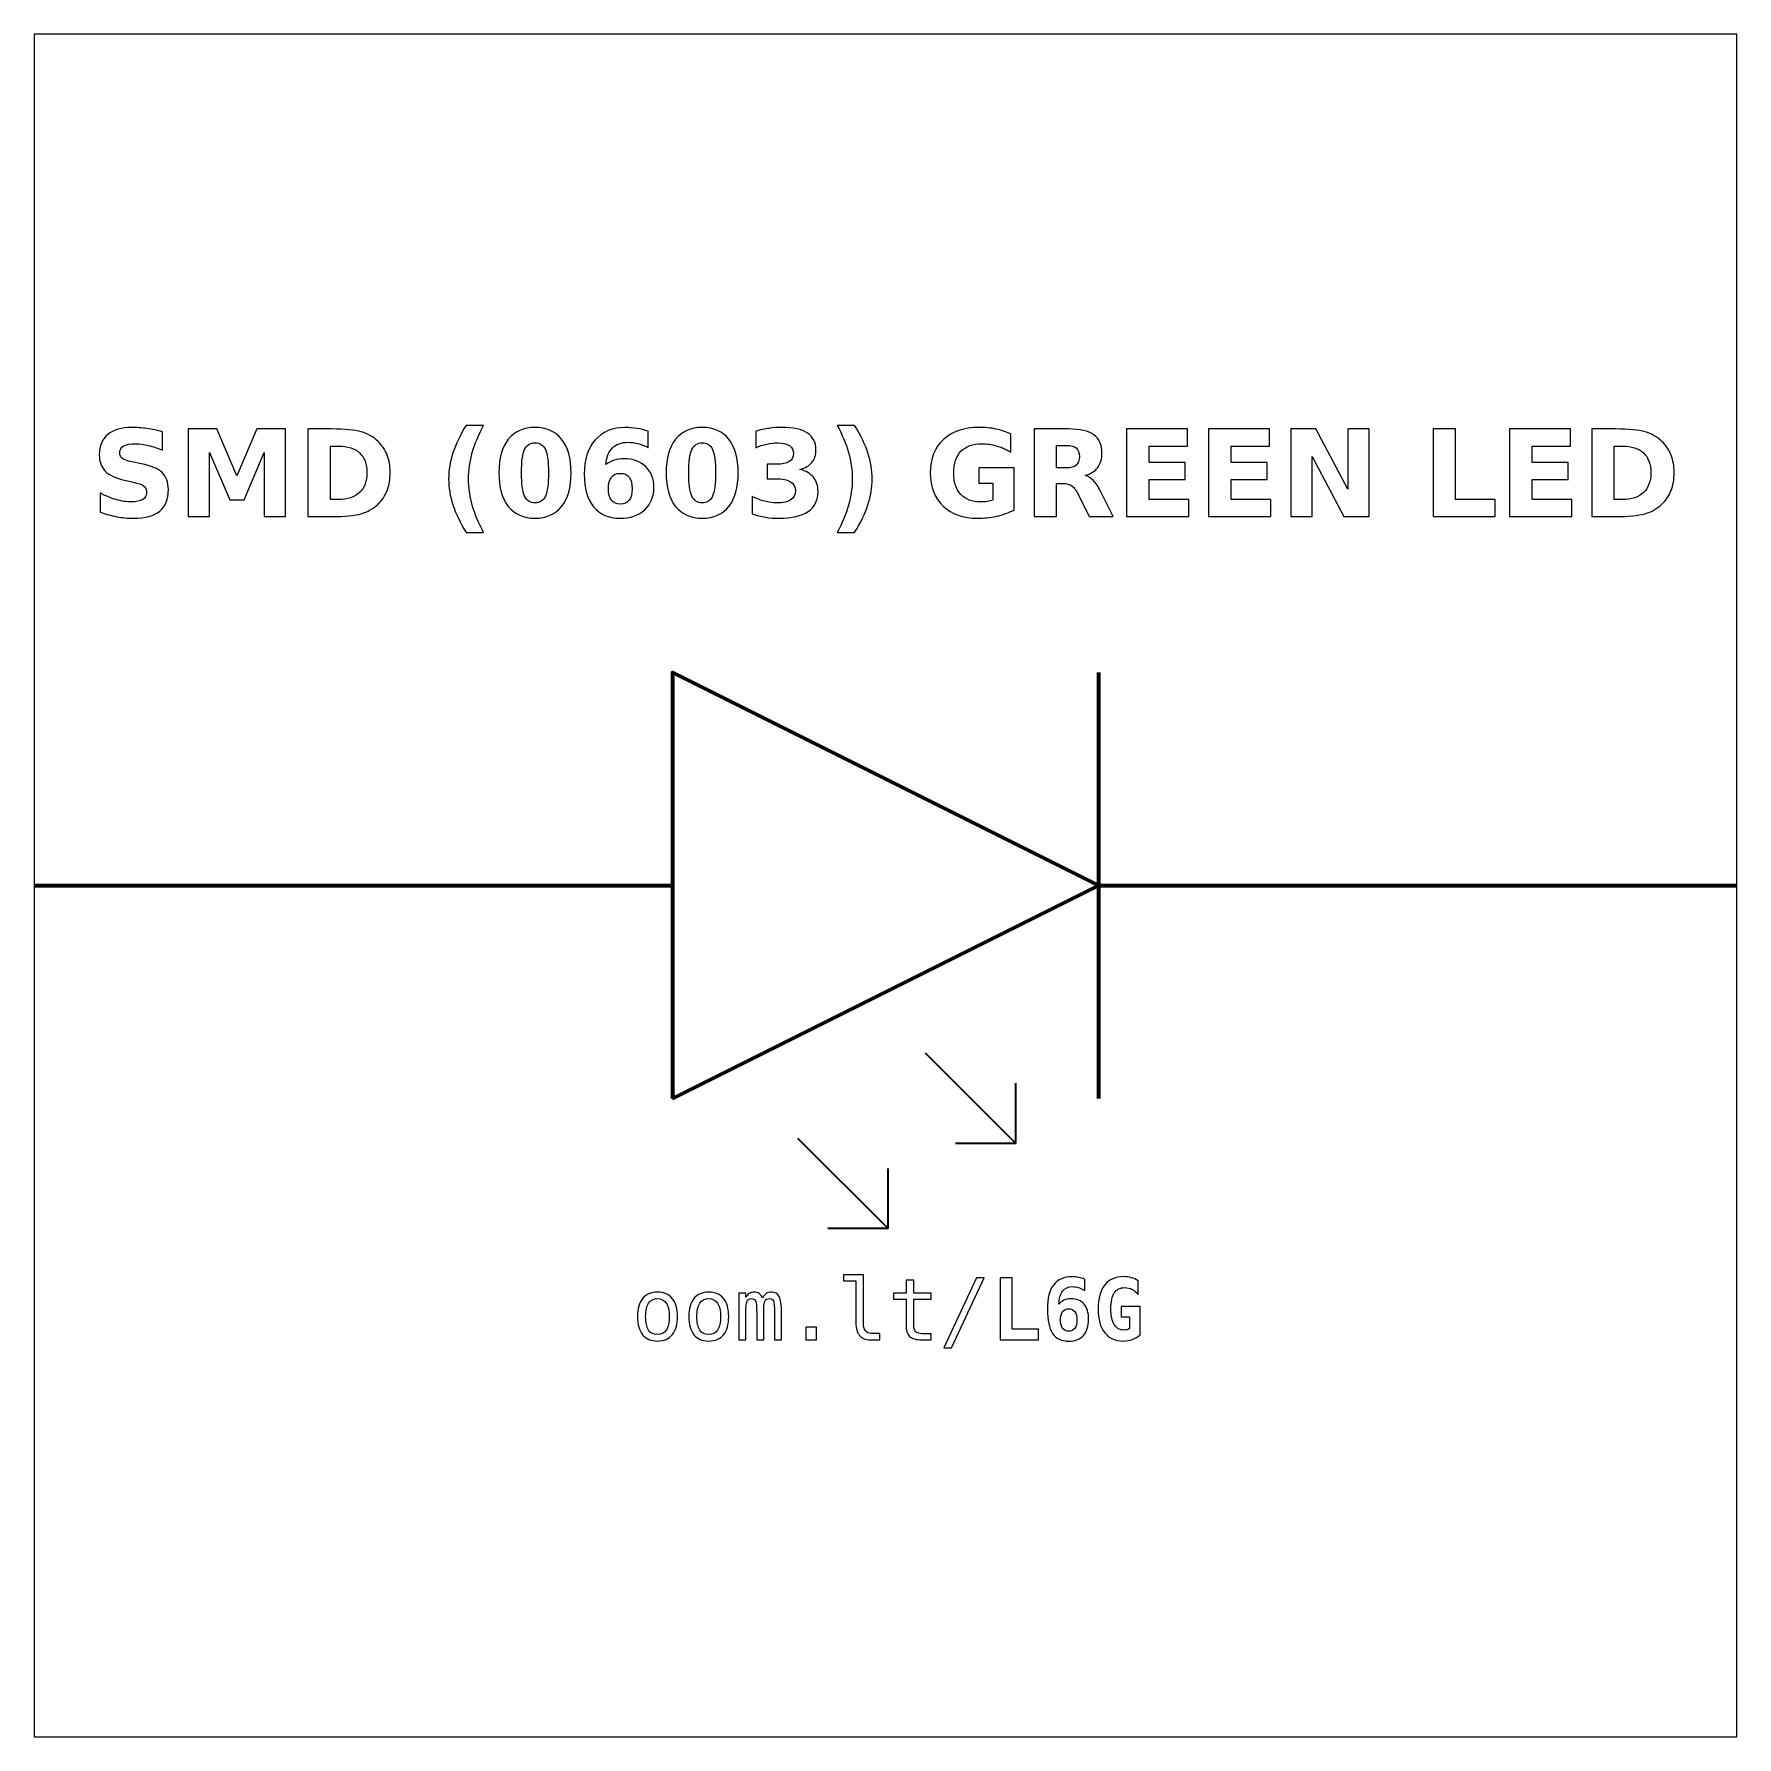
# Model space of a CAD drawing. Header units: centimetres. Extents: x -11.5 to -9.5, y -15.85 to -13.85.
import ezdxf

# ---------------------------------------------------------------- set-up
doc = ezdxf.new("R2010")
doc.units = ezdxf.units.CM
doc.header["$MEASUREMENT"] = 0
doc.layers.add('Layer 1', color=7, linetype='Continuous')

msp = doc.modelspace()

# ---------------------------------------------------------------- linework, layer by layer
at = {"layer": 'Layer 1', "color": 7}
msp.add_open_spline([(-11.5, -13.85), (-11.5, -13.85), (-9.5, -13.85), (-9.5, -13.85), (-9.5, -13.85), (-9.5, -13.85), (-9.5, -15.85), (-9.5, -15.85), (-9.5, -15.85), (-9.5, -15.85), (-11.5, -15.85), (-11.5, -15.85), (-11.5, -15.85), (-11.5, -15.85), (-11.5, -13.85), (-11.5, -13.85)], degree=3, knots=[0, 0, 0, 0, 0.25, 0.25, 0.25, 0.25, 0.5, 0.5, 0.5, 0.5, 0.75, 0.75, 0.75, 0.75, 1, 1, 1, 1], dxfattribs=at)
at = {"layer": 'Layer 1', "color": 250}
for points, knots in [([(-11.349, -14.31709), (-11.349, -14.31709), (-11.349, -14.33884), (-11.349, -14.33884), (-11.349, -14.33884), (-11.35465, -14.33632), (-11.36017, -14.33442), (-11.36553, -14.33313), (-11.36553, -14.33313), (-11.37092, -14.33183), (-11.376, -14.3312), (-11.38077, -14.3312), (-11.38077, -14.3312), (-11.3871, -14.3312), (-11.3918, -14.33207), (-11.39484, -14.33381), (-11.39484, -14.33381), (-11.39787, -14.33557), (-11.39938, -14.33828), (-11.39938, -14.34195), (-11.39938, -14.34195), (-11.39938, -14.3447), (-11.39837, -14.34686), (-11.39632, -14.34839), (-11.39632, -14.34839), (-11.39427, -14.34992), (-11.39056, -14.35126), (-11.38517, -14.35236), (-11.38517, -14.35236), (-11.38517, -14.35236), (-11.37388, -14.35462), (-11.37388, -14.35462), (-11.37388, -14.35462), (-11.36243, -14.35693), (-11.35432, -14.36041), (-11.3495, -14.36511), (-11.3495, -14.36511), (-11.34467, -14.36979), (-11.34225, -14.37645), (-11.34225, -14.38508), (-11.34225, -14.38508), (-11.34225, -14.39644), (-11.34561, -14.40488), (-11.35234, -14.41041), (-11.35234, -14.41041), (-11.35907, -14.41593), (-11.36934, -14.41871), (-11.38317, -14.41871), (-11.38317, -14.41871), (-11.38971, -14.41871), (-11.39625, -14.4181), (-11.40281, -14.41685), (-11.40281, -14.41685), (-11.40937, -14.4156), (-11.41596, -14.41377), (-11.42252, -14.41135), (-11.42252, -14.41135), (-11.42252, -14.41135), (-11.42252, -14.38896), (-11.42252, -14.38896), (-11.42252, -14.38896), (-11.41596, -14.39244), (-11.40961, -14.39507), (-11.40347, -14.39684), (-11.40347, -14.39684), (-11.39733, -14.3986), (-11.39143, -14.39949), (-11.38574, -14.39949), (-11.38574, -14.39949), (-11.37995, -14.39949), (-11.37551, -14.39853), (-11.37243, -14.3966), (-11.37243, -14.3966), (-11.36934, -14.39467), (-11.36782, -14.39192), (-11.36782, -14.38832), (-11.36782, -14.38832), (-11.36782, -14.38512), (-11.36885, -14.38263), (-11.37094, -14.38089), (-11.37094, -14.38089), (-11.37304, -14.37915), (-11.3772, -14.37758), (-11.38346, -14.37621), (-11.38346, -14.37621), (-11.38346, -14.37621), (-11.39373, -14.37393), (-11.39373, -14.37393), (-11.39373, -14.37393), (-11.40401, -14.37172), (-11.41154, -14.36822), (-11.41629, -14.36339), (-11.41629, -14.36339), (-11.42104, -14.35857), (-11.42341, -14.35206), (-11.42341, -14.3439), (-11.42341, -14.3439), (-11.42341, -14.33364), (-11.4201, -14.32576), (-11.41349, -14.32026), (-11.41349, -14.32026), (-11.40688, -14.31473), (-11.39738, -14.31198), (-11.38496, -14.31198), (-11.38496, -14.31198), (-11.37932, -14.31198), (-11.37351, -14.31241), (-11.36753, -14.31325), (-11.36753, -14.31325), (-11.36156, -14.3141), (-11.35538, -14.31537), (-11.349, -14.31709)], [0, 0, 0, 0, 0.0357143, 0.0357143, 0.0357143, 0.0357143, 0.0714286, 0.0714286, 0.0714286, 0.0714286, 0.1071429, 0.1071429, 0.1071429, 0.1071429, 0.1428571, 0.1428571, 0.1428571, 0.1428571, 0.1785714, 0.1785714, 0.1785714, 0.1785714, 0.2142857, 0.2142857, 0.2142857, 0.2142857, 0.25, 0.25, 0.25, 0.25, 0.2857143, 0.2857143, 0.2857143, 0.2857143, 0.3214286, 0.3214286, 0.3214286, 0.3214286, 0.3571429, 0.3571429, 0.3571429, 0.3571429, 0.3928571, 0.3928571, 0.3928571, 0.3928571, 0.4285714, 0.4285714, 0.4285714, 0.4285714, 0.4642857, 0.4642857, 0.4642857, 0.4642857, 0.5, 0.5, 0.5, 0.5, 0.5357143, 0.5357143, 0.5357143, 0.5357143, 0.5714286, 0.5714286, 0.5714286, 0.5714286, 0.6071429, 0.6071429, 0.6071429, 0.6071429, 0.6428571, 0.6428571, 0.6428571, 0.6428571, 0.6785714, 0.6785714, 0.6785714, 0.6785714, 0.7142857, 0.7142857, 0.7142857, 0.7142857, 0.75, 0.75, 0.75, 0.75, 0.7857143, 0.7857143, 0.7857143, 0.7857143, 0.8214286, 0.8214286, 0.8214286, 0.8214286, 0.8571429, 0.8571429, 0.8571429, 0.8571429, 0.8928571, 0.8928571, 0.8928571, 0.8928571, 0.9285714, 0.9285714, 0.9285714, 0.9285714, 0.9642857, 0.9642857, 0.9642857, 0.9642857, 1, 1, 1, 1]), ([(-11.31897, -14.31384), (-11.31897, -14.31384), (-11.28522, -14.31384), (-11.28522, -14.31384), (-11.28522, -14.31384), (-11.28522, -14.31384), (-11.26177, -14.3689), (-11.26177, -14.3689), (-11.26177, -14.3689), (-11.26177, -14.3689), (-11.23821, -14.31384), (-11.23821, -14.31384), (-11.23821, -14.31384), (-11.23821, -14.31384), (-11.20453, -14.31384), (-11.20453, -14.31384), (-11.20453, -14.31384), (-11.20453, -14.31384), (-11.20453, -14.41671), (-11.20453, -14.41671), (-11.20453, -14.41671), (-11.20453, -14.41671), (-11.2296, -14.41671), (-11.2296, -14.41671), (-11.2296, -14.41671), (-11.2296, -14.41671), (-11.2296, -14.34147), (-11.2296, -14.34147), (-11.2296, -14.34147), (-11.2296, -14.34147), (-11.25331, -14.39693), (-11.25331, -14.39693), (-11.25331, -14.39693), (-11.25331, -14.39693), (-11.27012, -14.39693), (-11.27012, -14.39693), (-11.27012, -14.39693), (-11.27012, -14.39693), (-11.29383, -14.34147), (-11.29383, -14.34147), (-11.29383, -14.34147), (-11.29383, -14.34147), (-11.29383, -14.41671), (-11.29383, -14.41671), (-11.29383, -14.41671), (-11.29383, -14.41671), (-11.31897, -14.41671), (-11.31897, -14.41671), (-11.31897, -14.41671), (-11.31897, -14.41671), (-11.31897, -14.31384), (-11.31897, -14.31384)], [0, 0, 0, 0, 0.0769231, 0.0769231, 0.0769231, 0.0769231, 0.1538462, 0.1538462, 0.1538462, 0.1538462, 0.2307692, 0.2307692, 0.2307692, 0.2307692, 0.3076923, 0.3076923, 0.3076923, 0.3076923, 0.3846154, 0.3846154, 0.3846154, 0.3846154, 0.4615385, 0.4615385, 0.4615385, 0.4615385, 0.5384615, 0.5384615, 0.5384615, 0.5384615, 0.6153846, 0.6153846, 0.6153846, 0.6153846, 0.6923077, 0.6923077, 0.6923077, 0.6923077, 0.7692308, 0.7692308, 0.7692308, 0.7692308, 0.8461538, 0.8461538, 0.8461538, 0.8461538, 0.9230769, 0.9230769, 0.9230769, 0.9230769, 1, 1, 1, 1]), ([(-11.17854, -14.31384), (-11.17854, -14.31384), (-11.15055, -14.31384), (-11.15055, -14.31384), (-11.15055, -14.31384), (-11.13494, -14.31384), (-11.12332, -14.31495), (-11.11568, -14.31718), (-11.11568, -14.31718), (-11.10803, -14.31941), (-11.10147, -14.32318), (-11.09599, -14.32852), (-11.09599, -14.32852), (-11.09117, -14.33315), (-11.0876, -14.33851), (-11.08524, -14.34458), (-11.08524, -14.34458), (-11.08292, -14.35062), (-11.08174, -14.35749), (-11.08174, -14.36518), (-11.08174, -14.36518), (-11.08174, -14.37294), (-11.08292, -14.37986), (-11.08524, -14.38595), (-11.08524, -14.38595), (-11.0876, -14.39204), (-11.09117, -14.3974), (-11.09599, -14.40203), (-11.09599, -14.40203), (-11.10152, -14.40737), (-11.10813, -14.41114), (-11.11584, -14.41337), (-11.11584, -14.41337), (-11.12356, -14.4156), (-11.13513, -14.41671), (-11.15055, -14.41671), (-11.15055, -14.41671), (-11.15055, -14.41671), (-11.17854, -14.41671), (-11.17854, -14.41671), (-11.17854, -14.41671), (-11.17854, -14.41671), (-11.17854, -14.31384), (-11.17854, -14.31384)], [0, 0, 0, 0, 0.0909091, 0.0909091, 0.0909091, 0.0909091, 0.1818182, 0.1818182, 0.1818182, 0.1818182, 0.2727273, 0.2727273, 0.2727273, 0.2727273, 0.3636364, 0.3636364, 0.3636364, 0.3636364, 0.4545455, 0.4545455, 0.4545455, 0.4545455, 0.5454545, 0.5454545, 0.5454545, 0.5454545, 0.6363636, 0.6363636, 0.6363636, 0.6363636, 0.7272727, 0.7272727, 0.7272727, 0.7272727, 0.8181818, 0.8181818, 0.8181818, 0.8181818, 0.9090909, 0.9090909, 0.9090909, 0.9090909, 1, 1, 1, 1]), ([(-10.97205, -14.43531), (-10.97205, -14.43531), (-10.99251, -14.43531), (-10.99251, -14.43531), (-10.99251, -14.43531), (-10.99954, -14.42398), (-11.00474, -14.41318), (-11.00808, -14.40295), (-11.00808, -14.40295), (-11.01144, -14.39274), (-11.01311, -14.38261), (-11.01311, -14.37254), (-11.01311, -14.37254), (-11.01311, -14.36248), (-11.01142, -14.35229), (-11.00806, -14.34199), (-11.00806, -14.34199), (-11.00467, -14.33167), (-10.9995, -14.3209), (-10.99251, -14.30963), (-10.99251, -14.30963), (-10.99251, -14.30963), (-10.97205, -14.30963), (-10.97205, -14.30963), (-10.97205, -14.30963), (-10.97793, -14.32052), (-10.98233, -14.33117), (-10.98527, -14.34157), (-10.98527, -14.34157), (-10.98821, -14.35196), (-10.98969, -14.36224), (-10.98969, -14.3724), (-10.98969, -14.3724), (-10.98969, -14.38256), (-10.98823, -14.39284), (-10.98532, -14.40328), (-10.98532, -14.40328), (-10.9824, -14.4137), (-10.97798, -14.42438), (-10.97205, -14.43531)], [0, 0, 0, 0, 0.1, 0.1, 0.1, 0.1, 0.2, 0.2, 0.2, 0.2, 0.3, 0.3, 0.3, 0.3, 0.4, 0.4, 0.4, 0.4, 0.5, 0.5, 0.5, 0.5, 0.6, 0.6, 0.6, 0.6, 0.7, 0.7, 0.7, 0.7, 0.8, 0.8, 0.8, 0.8, 0.9, 0.9, 0.9, 0.9, 1, 1, 1, 1]), ([(-10.86932, -14.36537), (-10.86932, -14.38242), (-10.87299, -14.39557), (-10.88035, -14.40483), (-10.88035, -14.40483), (-10.88769, -14.41408), (-10.89813, -14.41871), (-10.91163, -14.41871), (-10.91163, -14.41871), (-10.92518, -14.41871), (-10.93564, -14.41408), (-10.94298, -14.40483), (-10.94298, -14.40483), (-10.95034, -14.39557), (-10.95401, -14.38242), (-10.95401, -14.36537), (-10.95401, -14.36537), (-10.95401, -14.3483), (-10.95034, -14.33512), (-10.94298, -14.32586), (-10.94298, -14.32586), (-10.93564, -14.31662), (-10.92518, -14.31198), (-10.91163, -14.31198), (-10.91163, -14.31198), (-10.89813, -14.31198), (-10.88769, -14.31662), (-10.88035, -14.32586), (-10.88035, -14.32586), (-10.87299, -14.33512), (-10.86932, -14.3483), (-10.86932, -14.36537)], [0, 0, 0, 0, 0.125, 0.125, 0.125, 0.125, 0.25, 0.25, 0.25, 0.25, 0.375, 0.375, 0.375, 0.375, 0.5, 0.5, 0.5, 0.5, 0.625, 0.625, 0.625, 0.625, 0.75, 0.75, 0.75, 0.75, 0.875, 0.875, 0.875, 0.875, 1, 1, 1, 1]), ([(-10.77873, -14.31652), (-10.77873, -14.31652), (-10.77873, -14.33555), (-10.77873, -14.33555), (-10.77873, -14.33555), (-10.7831, -14.33348), (-10.78719, -14.33195), (-10.79105, -14.33096), (-10.79105, -14.33096), (-10.79491, -14.32997), (-10.79869, -14.32948), (-10.80236, -14.32948), (-10.80236, -14.32948), (-10.81027, -14.32948), (-10.8164, -14.33167), (-10.82082, -14.33607), (-10.82082, -14.33607), (-10.82522, -14.34044), (-10.82781, -14.34695), (-10.82854, -14.35559), (-10.82854, -14.35559), (-10.82551, -14.35335), (-10.82221, -14.35166), (-10.81868, -14.35053), (-10.81868, -14.35053), (-10.81516, -14.3494), (-10.8113, -14.34884), (-10.80711, -14.34884), (-10.80711, -14.34884), (-10.7966, -14.34884), (-10.78811, -14.35192), (-10.78167, -14.35808), (-10.78167, -14.35808), (-10.7752, -14.36422), (-10.77198, -14.37228), (-10.77198, -14.38226), (-10.77198, -14.38226), (-10.77198, -14.39329), (-10.77558, -14.40211), (-10.7828, -14.40876), (-10.7828, -14.40876), (-10.78999, -14.41539), (-10.79968, -14.41871), (-10.81179, -14.41871), (-10.81179, -14.41871), (-10.82515, -14.41871), (-10.8355, -14.41419), (-10.84284, -14.40516), (-10.84284, -14.40516), (-10.85015, -14.39615), (-10.85382, -14.38334), (-10.85382, -14.36676), (-10.85382, -14.36676), (-10.85382, -14.34978), (-10.84954, -14.33642), (-10.84098, -14.32671), (-10.84098, -14.32671), (-10.8324, -14.31699), (-10.82066, -14.31212), (-10.80573, -14.31212), (-10.80573, -14.31212), (-10.801, -14.31212), (-10.79641, -14.3125), (-10.79194, -14.31323), (-10.79194, -14.31323), (-10.7875, -14.31396), (-10.7831, -14.31506), (-10.77873, -14.31652)], [0, 0, 0, 0, 0.0588235, 0.0588235, 0.0588235, 0.0588235, 0.1176471, 0.1176471, 0.1176471, 0.1176471, 0.1764706, 0.1764706, 0.1764706, 0.1764706, 0.2352941, 0.2352941, 0.2352941, 0.2352941, 0.2941176, 0.2941176, 0.2941176, 0.2941176, 0.3529412, 0.3529412, 0.3529412, 0.3529412, 0.4117647, 0.4117647, 0.4117647, 0.4117647, 0.4705882, 0.4705882, 0.4705882, 0.4705882, 0.5294118, 0.5294118, 0.5294118, 0.5294118, 0.5882353, 0.5882353, 0.5882353, 0.5882353, 0.6470588, 0.6470588, 0.6470588, 0.6470588, 0.7058824, 0.7058824, 0.7058824, 0.7058824, 0.7647059, 0.7647059, 0.7647059, 0.7647059, 0.8235294, 0.8235294, 0.8235294, 0.8235294, 0.8823529, 0.8823529, 0.8823529, 0.8823529, 0.9411765, 0.9411765, 0.9411765, 0.9411765, 1, 1, 1, 1]), ([(-10.67294, -14.36537), (-10.67294, -14.38242), (-10.67661, -14.39557), (-10.68397, -14.40483), (-10.68397, -14.40483), (-10.69131, -14.41408), (-10.70175, -14.41871), (-10.71525, -14.41871), (-10.71525, -14.41871), (-10.7288, -14.41871), (-10.73926, -14.41408), (-10.7466, -14.40483), (-10.7466, -14.40483), (-10.75396, -14.39557), (-10.75763, -14.38242), (-10.75763, -14.36537), (-10.75763, -14.36537), (-10.75763, -14.3483), (-10.75396, -14.33512), (-10.7466, -14.32586), (-10.7466, -14.32586), (-10.73926, -14.31662), (-10.7288, -14.31198), (-10.71525, -14.31198), (-10.71525, -14.31198), (-10.70175, -14.31198), (-10.69131, -14.31662), (-10.68397, -14.32586), (-10.68397, -14.32586), (-10.67661, -14.33512), (-10.67294, -14.3483), (-10.67294, -14.36537)], [0, 0, 0, 0, 0.125, 0.125, 0.125, 0.125, 0.25, 0.25, 0.25, 0.25, 0.375, 0.375, 0.375, 0.375, 0.5, 0.5, 0.5, 0.5, 0.625, 0.625, 0.625, 0.625, 0.75, 0.75, 0.75, 0.75, 0.875, 0.875, 0.875, 0.875, 1, 1, 1, 1]), ([(-10.60046, -14.36123), (-10.59354, -14.36302), (-10.58825, -14.36615), (-10.58465, -14.37057), (-10.58465, -14.37057), (-10.58105, -14.37501), (-10.57924, -14.38063), (-10.57924, -14.38748), (-10.57924, -14.38748), (-10.57924, -14.39768), (-10.58315, -14.40544), (-10.59095, -14.41076), (-10.59095, -14.41076), (-10.59876, -14.41605), (-10.61015, -14.41871), (-10.62513, -14.41871), (-10.62513, -14.41871), (-10.63042, -14.41871), (-10.63571, -14.41829), (-10.64103, -14.41744), (-10.64103, -14.41744), (-10.64632, -14.41659), (-10.65156, -14.4153), (-10.65676, -14.41361), (-10.65676, -14.41361), (-10.65676, -14.41361), (-10.65676, -14.39314), (-10.65676, -14.39314), (-10.65676, -14.39314), (-10.6518, -14.39561), (-10.64688, -14.3975), (-10.64199, -14.39877), (-10.64199, -14.39877), (-10.6371, -14.40001), (-10.63228, -14.40065), (-10.62755, -14.40065), (-10.62755, -14.40065), (-10.62052, -14.40065), (-10.61513, -14.39942), (-10.61139, -14.397), (-10.61139, -14.397), (-10.60765, -14.39456), (-10.60577, -14.39108), (-10.60577, -14.38651), (-10.60577, -14.38651), (-10.60577, -14.38183), (-10.6077, -14.37828), (-10.61153, -14.37588), (-10.61153, -14.37588), (-10.61537, -14.37346), (-10.62103, -14.37226), (-10.62851, -14.37226), (-10.62851, -14.37226), (-10.62851, -14.37226), (-10.63912, -14.37226), (-10.63912, -14.37226), (-10.63912, -14.37226), (-10.63912, -14.37226), (-10.63912, -14.35516), (-10.63912, -14.35516), (-10.63912, -14.35516), (-10.63912, -14.35516), (-10.62797, -14.35516), (-10.62797, -14.35516), (-10.62797, -14.35516), (-10.62129, -14.35516), (-10.61635, -14.35413), (-10.61309, -14.35203), (-10.61309, -14.35203), (-10.60982, -14.34994), (-10.60819, -14.34677), (-10.60819, -14.34251), (-10.60819, -14.34251), (-10.60819, -14.33856), (-10.60977, -14.3355), (-10.61294, -14.33336), (-10.61294, -14.33336), (-10.61612, -14.3312), (-10.62059, -14.33012), (-10.62637, -14.33012), (-10.62637, -14.33012), (-10.63065, -14.33012), (-10.63496, -14.33059), (-10.63933, -14.33155), (-10.63933, -14.33155), (-10.64368, -14.33251), (-10.64801, -14.33395), (-10.65234, -14.33583), (-10.65234, -14.33583), (-10.65234, -14.33583), (-10.65234, -14.3164), (-10.65234, -14.3164), (-10.65234, -14.3164), (-10.64709, -14.31492), (-10.64192, -14.31382), (-10.63677, -14.31309), (-10.63677, -14.31309), (-10.63162, -14.31236), (-10.62659, -14.31198), (-10.62162, -14.31198), (-10.62162, -14.31198), (-10.60826, -14.31198), (-10.59825, -14.31417), (-10.59161, -14.31857), (-10.59161, -14.31857), (-10.58498, -14.32294), (-10.58167, -14.32955), (-10.58167, -14.33837), (-10.58167, -14.33837), (-10.58167, -14.34437), (-10.58324, -14.34931), (-10.58642, -14.35314), (-10.58642, -14.35314), (-10.58959, -14.35697), (-10.59427, -14.35968), (-10.60046, -14.36123)], [0, 0, 0, 0, 0.0344828, 0.0344828, 0.0344828, 0.0344828, 0.0689655, 0.0689655, 0.0689655, 0.0689655, 0.1034483, 0.1034483, 0.1034483, 0.1034483, 0.137931, 0.137931, 0.137931, 0.137931, 0.1724138, 0.1724138, 0.1724138, 0.1724138, 0.2068966, 0.2068966, 0.2068966, 0.2068966, 0.2413793, 0.2413793, 0.2413793, 0.2413793, 0.2758621, 0.2758621, 0.2758621, 0.2758621, 0.3103448, 0.3103448, 0.3103448, 0.3103448, 0.3448276, 0.3448276, 0.3448276, 0.3448276, 0.3793103, 0.3793103, 0.3793103, 0.3793103, 0.4137931, 0.4137931, 0.4137931, 0.4137931, 0.4482759, 0.4482759, 0.4482759, 0.4482759, 0.4827586, 0.4827586, 0.4827586, 0.4827586, 0.5172414, 0.5172414, 0.5172414, 0.5172414, 0.5517241, 0.5517241, 0.5517241, 0.5517241, 0.5862069, 0.5862069, 0.5862069, 0.5862069, 0.6206897, 0.6206897, 0.6206897, 0.6206897, 0.6551724, 0.6551724, 0.6551724, 0.6551724, 0.6896552, 0.6896552, 0.6896552, 0.6896552, 0.7241379, 0.7241379, 0.7241379, 0.7241379, 0.7586207, 0.7586207, 0.7586207, 0.7586207, 0.7931034, 0.7931034, 0.7931034, 0.7931034, 0.8275862, 0.8275862, 0.8275862, 0.8275862, 0.862069, 0.862069, 0.862069, 0.862069, 0.8965517, 0.8965517, 0.8965517, 0.8965517, 0.9310345, 0.9310345, 0.9310345, 0.9310345, 0.9655172, 0.9655172, 0.9655172, 0.9655172, 1, 1, 1, 1]), ([(-10.55671, -14.43531), (-10.55083, -14.42438), (-10.54641, -14.4137), (-10.54347, -14.40328), (-10.54347, -14.40328), (-10.54053, -14.39284), (-10.53907, -14.38256), (-10.53907, -14.3724), (-10.53907, -14.3724), (-10.53907, -14.36224), (-10.54053, -14.35196), (-10.54347, -14.34157), (-10.54347, -14.34157), (-10.54641, -14.33117), (-10.55083, -14.32052), (-10.55671, -14.30963), (-10.55671, -14.30963), (-10.55671, -14.30963), (-10.53625, -14.30963), (-10.53625, -14.30963), (-10.53625, -14.30963), (-10.52927, -14.3209), (-10.52409, -14.33167), (-10.5207, -14.34199), (-10.5207, -14.34199), (-10.51734, -14.35229), (-10.51565, -14.36248), (-10.51565, -14.37254), (-10.51565, -14.37254), (-10.51565, -14.38261), (-10.51732, -14.39274), (-10.52068, -14.40295), (-10.52068, -14.40295), (-10.52402, -14.41318), (-10.52922, -14.42398), (-10.53625, -14.43531), (-10.53625, -14.43531), (-10.53625, -14.43531), (-10.55671, -14.43531), (-10.55671, -14.43531)], [0, 0, 0, 0, 0.1, 0.1, 0.1, 0.1, 0.2, 0.2, 0.2, 0.2, 0.3, 0.3, 0.3, 0.3, 0.4, 0.4, 0.4, 0.4, 0.5, 0.5, 0.5, 0.5, 0.6, 0.6, 0.6, 0.6, 0.7, 0.7, 0.7, 0.7, 0.8, 0.8, 0.8, 0.8, 0.9, 0.9, 0.9, 0.9, 1, 1, 1, 1]), ([(-10.34895, -14.40907), (-10.35556, -14.41229), (-10.36242, -14.41469), (-10.36955, -14.41631), (-10.36955, -14.41631), (-10.37668, -14.41791), (-10.38401, -14.41871), (-10.39161, -14.41871), (-10.39161, -14.41871), (-10.40873, -14.41871), (-10.4223, -14.41391), (-10.43232, -14.40434), (-10.43232, -14.40434), (-10.44234, -14.39477), (-10.44735, -14.38179), (-10.44735, -14.36537), (-10.44735, -14.36537), (-10.44735, -14.34879), (-10.44224, -14.33576), (-10.43206, -14.32623), (-10.43206, -14.32623), (-10.42185, -14.31673), (-10.40788, -14.31198), (-10.39015, -14.31198), (-10.39015, -14.31198), (-10.38331, -14.31198), (-10.37675, -14.31262), (-10.37047, -14.31391), (-10.37047, -14.31391), (-10.36421, -14.3152), (-10.35828, -14.31711), (-10.35273, -14.31963), (-10.35273, -14.31963), (-10.35273, -14.31963), (-10.35273, -14.34091), (-10.35273, -14.34091), (-10.35273, -14.34091), (-10.35847, -14.33764), (-10.36419, -14.33522), (-10.36986, -14.33362), (-10.36986, -14.33362), (-10.37552, -14.332), (-10.38121, -14.3312), (-10.38691, -14.3312), (-10.38691, -14.3312), (-10.39749, -14.3312), (-10.40563, -14.33416), (-10.41134, -14.34006), (-10.41134, -14.34006), (-10.41706, -14.34597), (-10.41993, -14.35441), (-10.41993, -14.36537), (-10.41993, -14.36537), (-10.41993, -14.37626), (-10.41717, -14.38468), (-10.41165, -14.3906), (-10.41165, -14.3906), (-10.40614, -14.39653), (-10.39831, -14.39949), (-10.38815, -14.39949), (-10.38815, -14.39949), (-10.3854, -14.39949), (-10.38284, -14.39933), (-10.38046, -14.39898), (-10.38046, -14.39898), (-10.37809, -14.39862), (-10.37597, -14.39808), (-10.37409, -14.39735), (-10.37409, -14.39735), (-10.37409, -14.39735), (-10.37409, -14.37736), (-10.37409, -14.37736), (-10.37409, -14.37736), (-10.37409, -14.37736), (-10.39027, -14.37736), (-10.39027, -14.37736), (-10.39027, -14.37736), (-10.39027, -14.37736), (-10.39027, -14.35958), (-10.39027, -14.35958), (-10.39027, -14.35958), (-10.39027, -14.35958), (-10.34895, -14.35958), (-10.34895, -14.35958), (-10.34895, -14.35958), (-10.34895, -14.35958), (-10.34895, -14.40907), (-10.34895, -14.40907)], [0, 0, 0, 0, 0.0454545, 0.0454545, 0.0454545, 0.0454545, 0.0909091, 0.0909091, 0.0909091, 0.0909091, 0.1363636, 0.1363636, 0.1363636, 0.1363636, 0.1818182, 0.1818182, 0.1818182, 0.1818182, 0.2272727, 0.2272727, 0.2272727, 0.2272727, 0.2727273, 0.2727273, 0.2727273, 0.2727273, 0.3181818, 0.3181818, 0.3181818, 0.3181818, 0.3636364, 0.3636364, 0.3636364, 0.3636364, 0.4090909, 0.4090909, 0.4090909, 0.4090909, 0.4545455, 0.4545455, 0.4545455, 0.4545455, 0.5, 0.5, 0.5, 0.5, 0.5454545, 0.5454545, 0.5454545, 0.5454545, 0.5909091, 0.5909091, 0.5909091, 0.5909091, 0.6363636, 0.6363636, 0.6363636, 0.6363636, 0.6818182, 0.6818182, 0.6818182, 0.6818182, 0.7272727, 0.7272727, 0.7272727, 0.7272727, 0.7727273, 0.7727273, 0.7727273, 0.7727273, 0.8181818, 0.8181818, 0.8181818, 0.8181818, 0.8636364, 0.8636364, 0.8636364, 0.8636364, 0.9090909, 0.9090909, 0.9090909, 0.9090909, 0.9545455, 0.9545455, 0.9545455, 0.9545455, 1, 1, 1, 1]), ([(-10.29906, -14.37779), (-10.29906, -14.37779), (-10.29906, -14.41671), (-10.29906, -14.41671), (-10.29906, -14.41671), (-10.29906, -14.41671), (-10.32559, -14.41671), (-10.32559, -14.41671), (-10.32559, -14.41671), (-10.32559, -14.41671), (-10.32559, -14.31384), (-10.32559, -14.31384), (-10.32559, -14.31384), (-10.32559, -14.31384), (-10.28507, -14.31384), (-10.28507, -14.31384), (-10.28507, -14.31384), (-10.27152, -14.31384), (-10.26157, -14.31612), (-10.25527, -14.32066), (-10.25527, -14.32066), (-10.24895, -14.3252), (-10.24579, -14.3324), (-10.24579, -14.34223), (-10.24579, -14.34223), (-10.24579, -14.34902), (-10.24744, -14.35462), (-10.25071, -14.35897), (-10.25071, -14.35897), (-10.254, -14.36335), (-10.25896, -14.36657), (-10.26557, -14.36862), (-10.26557, -14.36862), (-10.26195, -14.36946), (-10.25868, -14.37132), (-10.25581, -14.37424), (-10.25581, -14.37424), (-10.25294, -14.37715), (-10.25005, -14.38157), (-10.24711, -14.3875), (-10.24711, -14.3875), (-10.24711, -14.3875), (-10.23269, -14.41671), (-10.23269, -14.41671), (-10.23269, -14.41671), (-10.23269, -14.41671), (-10.26096, -14.41671), (-10.26096, -14.41671), (-10.26096, -14.41671), (-10.26096, -14.41671), (-10.2735, -14.39115), (-10.2735, -14.39115), (-10.2735, -14.39115), (-10.27601, -14.38602), (-10.27858, -14.38249), (-10.28119, -14.38061), (-10.28119, -14.38061), (-10.28378, -14.37873), (-10.28723, -14.37779), (-10.29156, -14.37779), (-10.29156, -14.37779), (-10.29156, -14.37779), (-10.29906, -14.37779), (-10.29906, -14.37779)], [0, 0, 0, 0, 0.0625, 0.0625, 0.0625, 0.0625, 0.125, 0.125, 0.125, 0.125, 0.1875, 0.1875, 0.1875, 0.1875, 0.25, 0.25, 0.25, 0.25, 0.3125, 0.3125, 0.3125, 0.3125, 0.375, 0.375, 0.375, 0.375, 0.4375, 0.4375, 0.4375, 0.4375, 0.5, 0.5, 0.5, 0.5, 0.5625, 0.5625, 0.5625, 0.5625, 0.625, 0.625, 0.625, 0.625, 0.6875, 0.6875, 0.6875, 0.6875, 0.75, 0.75, 0.75, 0.75, 0.8125, 0.8125, 0.8125, 0.8125, 0.875, 0.875, 0.875, 0.875, 0.9375, 0.9375, 0.9375, 0.9375, 1, 1, 1, 1]), ([(-10.21694, -14.31384), (-10.21694, -14.31384), (-10.14535, -14.31384), (-10.14535, -14.31384), (-10.14535, -14.31384), (-10.14535, -14.31384), (-10.14535, -14.3339), (-10.14535, -14.3339), (-10.14535, -14.3339), (-10.14535, -14.3339), (-10.19041, -14.3339), (-10.19041, -14.3339), (-10.19041, -14.3339), (-10.19041, -14.3339), (-10.19041, -14.35305), (-10.19041, -14.35305), (-10.19041, -14.35305), (-10.19041, -14.35305), (-10.14806, -14.35305), (-10.14806, -14.35305), (-10.14806, -14.35305), (-10.14806, -14.35305), (-10.14806, -14.37311), (-10.14806, -14.37311), (-10.14806, -14.37311), (-10.14806, -14.37311), (-10.19041, -14.37311), (-10.19041, -14.37311), (-10.19041, -14.37311), (-10.19041, -14.37311), (-10.19041, -14.39665), (-10.19041, -14.39665), (-10.19041, -14.39665), (-10.19041, -14.39665), (-10.14385, -14.39665), (-10.14385, -14.39665), (-10.14385, -14.39665), (-10.14385, -14.39665), (-10.14385, -14.41671), (-10.14385, -14.41671), (-10.14385, -14.41671), (-10.14385, -14.41671), (-10.21694, -14.41671), (-10.21694, -14.41671), (-10.21694, -14.41671), (-10.21694, -14.41671), (-10.21694, -14.31384), (-10.21694, -14.31384)], [0, 0, 0, 0, 0.0833333, 0.0833333, 0.0833333, 0.0833333, 0.1666667, 0.1666667, 0.1666667, 0.1666667, 0.25, 0.25, 0.25, 0.25, 0.3333333, 0.3333333, 0.3333333, 0.3333333, 0.4166667, 0.4166667, 0.4166667, 0.4166667, 0.5, 0.5, 0.5, 0.5, 0.5833333, 0.5833333, 0.5833333, 0.5833333, 0.6666667, 0.6666667, 0.6666667, 0.6666667, 0.75, 0.75, 0.75, 0.75, 0.8333333, 0.8333333, 0.8333333, 0.8333333, 0.9166667, 0.9166667, 0.9166667, 0.9166667, 1, 1, 1, 1]), ([(-10.12054, -14.31384), (-10.12054, -14.31384), (-10.04895, -14.31384), (-10.04895, -14.31384), (-10.04895, -14.31384), (-10.04895, -14.31384), (-10.04895, -14.3339), (-10.04895, -14.3339), (-10.04895, -14.3339), (-10.04895, -14.3339), (-10.09401, -14.3339), (-10.09401, -14.3339), (-10.09401, -14.3339), (-10.09401, -14.3339), (-10.09401, -14.35305), (-10.09401, -14.35305), (-10.09401, -14.35305), (-10.09401, -14.35305), (-10.05166, -14.35305), (-10.05166, -14.35305), (-10.05166, -14.35305), (-10.05166, -14.35305), (-10.05166, -14.37311), (-10.05166, -14.37311), (-10.05166, -14.37311), (-10.05166, -14.37311), (-10.09401, -14.37311), (-10.09401, -14.37311), (-10.09401, -14.37311), (-10.09401, -14.37311), (-10.09401, -14.39665), (-10.09401, -14.39665), (-10.09401, -14.39665), (-10.09401, -14.39665), (-10.04745, -14.39665), (-10.04745, -14.39665), (-10.04745, -14.39665), (-10.04745, -14.39665), (-10.04745, -14.41671), (-10.04745, -14.41671), (-10.04745, -14.41671), (-10.04745, -14.41671), (-10.12054, -14.41671), (-10.12054, -14.41671), (-10.12054, -14.41671), (-10.12054, -14.41671), (-10.12054, -14.31384), (-10.12054, -14.31384)], [0, 0, 0, 0, 0.0833333, 0.0833333, 0.0833333, 0.0833333, 0.1666667, 0.1666667, 0.1666667, 0.1666667, 0.25, 0.25, 0.25, 0.25, 0.3333333, 0.3333333, 0.3333333, 0.3333333, 0.4166667, 0.4166667, 0.4166667, 0.4166667, 0.5, 0.5, 0.5, 0.5, 0.5833333, 0.5833333, 0.5833333, 0.5833333, 0.6666667, 0.6666667, 0.6666667, 0.6666667, 0.75, 0.75, 0.75, 0.75, 0.8333333, 0.8333333, 0.8333333, 0.8333333, 0.9166667, 0.9166667, 0.9166667, 0.9166667, 1, 1, 1, 1]), ([(-10.02414, -14.31384), (-10.02414, -14.31384), (-9.99451, -14.31384), (-9.99451, -14.31384), (-9.99451, -14.31384), (-9.99451, -14.31384), (-9.95709, -14.3844), (-9.95709, -14.3844), (-9.95709, -14.3844), (-9.95709, -14.3844), (-9.95709, -14.31384), (-9.95709, -14.31384), (-9.95709, -14.31384), (-9.95709, -14.31384), (-9.93195, -14.31384), (-9.93195, -14.31384), (-9.93195, -14.31384), (-9.93195, -14.31384), (-9.93195, -14.41671), (-9.93195, -14.41671), (-9.93195, -14.41671), (-9.93195, -14.41671), (-9.96158, -14.41671), (-9.96158, -14.41671), (-9.96158, -14.41671), (-9.96158, -14.41671), (-9.999, -14.34615), (-9.999, -14.34615), (-9.999, -14.34615), (-9.999, -14.34615), (-9.999, -14.41671), (-9.999, -14.41671), (-9.999, -14.41671), (-9.999, -14.41671), (-10.02414, -14.41671), (-10.02414, -14.41671), (-10.02414, -14.41671), (-10.02414, -14.41671), (-10.02414, -14.31384), (-10.02414, -14.31384)], [0, 0, 0, 0, 0.1, 0.1, 0.1, 0.1, 0.2, 0.2, 0.2, 0.2, 0.3, 0.3, 0.3, 0.3, 0.4, 0.4, 0.4, 0.4, 0.5, 0.5, 0.5, 0.5, 0.6, 0.6, 0.6, 0.6, 0.7, 0.7, 0.7, 0.7, 0.8, 0.8, 0.8, 0.8, 0.9, 0.9, 0.9, 0.9, 1, 1, 1, 1]), ([(-9.85692, -14.31384), (-9.85692, -14.31384), (-9.83039, -14.31384), (-9.83039, -14.31384), (-9.83039, -14.31384), (-9.83039, -14.31384), (-9.83039, -14.39665), (-9.83039, -14.39665), (-9.83039, -14.39665), (-9.83039, -14.39665), (-9.78383, -14.39665), (-9.78383, -14.39665), (-9.78383, -14.39665), (-9.78383, -14.39665), (-9.78383, -14.41671), (-9.78383, -14.41671), (-9.78383, -14.41671), (-9.78383, -14.41671), (-9.85692, -14.41671), (-9.85692, -14.41671), (-9.85692, -14.41671), (-9.85692, -14.41671), (-9.85692, -14.31384), (-9.85692, -14.31384)], [0, 0, 0, 0, 0.1666667, 0.1666667, 0.1666667, 0.1666667, 0.3333333, 0.3333333, 0.3333333, 0.3333333, 0.5, 0.5, 0.5, 0.5, 0.6666667, 0.6666667, 0.6666667, 0.6666667, 0.8333333, 0.8333333, 0.8333333, 0.8333333, 1, 1, 1, 1]), ([(-9.76701, -14.31384), (-9.76701, -14.31384), (-9.69542, -14.31384), (-9.69542, -14.31384), (-9.69542, -14.31384), (-9.69542, -14.31384), (-9.69542, -14.3339), (-9.69542, -14.3339), (-9.69542, -14.3339), (-9.69542, -14.3339), (-9.74048, -14.3339), (-9.74048, -14.3339), (-9.74048, -14.3339), (-9.74048, -14.3339), (-9.74048, -14.35305), (-9.74048, -14.35305), (-9.74048, -14.35305), (-9.74048, -14.35305), (-9.69813, -14.35305), (-9.69813, -14.35305), (-9.69813, -14.35305), (-9.69813, -14.35305), (-9.69813, -14.37311), (-9.69813, -14.37311), (-9.69813, -14.37311), (-9.69813, -14.37311), (-9.74048, -14.37311), (-9.74048, -14.37311), (-9.74048, -14.37311), (-9.74048, -14.37311), (-9.74048, -14.39665), (-9.74048, -14.39665), (-9.74048, -14.39665), (-9.74048, -14.39665), (-9.69392, -14.39665), (-9.69392, -14.39665), (-9.69392, -14.39665), (-9.69392, -14.39665), (-9.69392, -14.41671), (-9.69392, -14.41671), (-9.69392, -14.41671), (-9.69392, -14.41671), (-9.76701, -14.41671), (-9.76701, -14.41671), (-9.76701, -14.41671), (-9.76701, -14.41671), (-9.76701, -14.31384), (-9.76701, -14.31384)], [0, 0, 0, 0, 0.0833333, 0.0833333, 0.0833333, 0.0833333, 0.1666667, 0.1666667, 0.1666667, 0.1666667, 0.25, 0.25, 0.25, 0.25, 0.3333333, 0.3333333, 0.3333333, 0.3333333, 0.4166667, 0.4166667, 0.4166667, 0.4166667, 0.5, 0.5, 0.5, 0.5, 0.5833333, 0.5833333, 0.5833333, 0.5833333, 0.6666667, 0.6666667, 0.6666667, 0.6666667, 0.75, 0.75, 0.75, 0.75, 0.8333333, 0.8333333, 0.8333333, 0.8333333, 0.9166667, 0.9166667, 0.9166667, 0.9166667, 1, 1, 1, 1]), ([(-9.67061, -14.31384), (-9.67061, -14.31384), (-9.64262, -14.31384), (-9.64262, -14.31384), (-9.64262, -14.31384), (-9.62701, -14.31384), (-9.61539, -14.31495), (-9.60775, -14.31718), (-9.60775, -14.31718), (-9.6001, -14.31941), (-9.59354, -14.32318), (-9.58806, -14.32852), (-9.58806, -14.32852), (-9.58324, -14.33315), (-9.57967, -14.33851), (-9.57731, -14.34458), (-9.57731, -14.34458), (-9.57499, -14.35062), (-9.57381, -14.35749), (-9.57381, -14.36518), (-9.57381, -14.36518), (-9.57381, -14.37294), (-9.57499, -14.37986), (-9.57731, -14.38595), (-9.57731, -14.38595), (-9.57967, -14.39204), (-9.58324, -14.3974), (-9.58806, -14.40203), (-9.58806, -14.40203), (-9.59359, -14.40737), (-9.6002, -14.41114), (-9.60791, -14.41337), (-9.60791, -14.41337), (-9.61563, -14.4156), (-9.6272, -14.41671), (-9.64262, -14.41671), (-9.64262, -14.41671), (-9.64262, -14.41671), (-9.67061, -14.41671), (-9.67061, -14.41671), (-9.67061, -14.41671), (-9.67061, -14.41671), (-9.67061, -14.31384), (-9.67061, -14.31384)], [0, 0, 0, 0, 0.0909091, 0.0909091, 0.0909091, 0.0909091, 0.1818182, 0.1818182, 0.1818182, 0.1818182, 0.2727273, 0.2727273, 0.2727273, 0.2727273, 0.3636364, 0.3636364, 0.3636364, 0.3636364, 0.4545455, 0.4545455, 0.4545455, 0.4545455, 0.5454545, 0.5454545, 0.5454545, 0.5454545, 0.6363636, 0.6363636, 0.6363636, 0.6363636, 0.7272727, 0.7272727, 0.7272727, 0.7272727, 0.8181818, 0.8181818, 0.8181818, 0.8181818, 0.9090909, 0.9090909, 0.9090909, 0.9090909, 1, 1, 1, 1]), ([(-11.15201, -14.3339), (-11.15201, -14.3339), (-11.15201, -14.39665), (-11.15201, -14.39665), (-11.15201, -14.39665), (-11.15201, -14.39665), (-11.14251, -14.39665), (-11.14251, -14.39665), (-11.14251, -14.39665), (-11.13167, -14.39665), (-11.12339, -14.39397), (-11.11768, -14.38858), (-11.11768, -14.38858), (-11.11196, -14.38322), (-11.10909, -14.37541), (-11.10909, -14.36518), (-11.10909, -14.36518), (-11.10909, -14.35497), (-11.11194, -14.34721), (-11.11763, -14.3419), (-11.11763, -14.3419), (-11.12332, -14.33656), (-11.13162, -14.3339), (-11.14251, -14.3339), (-11.14251, -14.3339), (-11.14251, -14.3339), (-11.15201, -14.3339), (-11.15201, -14.3339)], [0, 0, 0, 0, 0.1428571, 0.1428571, 0.1428571, 0.1428571, 0.2857143, 0.2857143, 0.2857143, 0.2857143, 0.4285714, 0.4285714, 0.4285714, 0.4285714, 0.5714286, 0.5714286, 0.5714286, 0.5714286, 0.7142857, 0.7142857, 0.7142857, 0.7142857, 0.8571429, 0.8571429, 0.8571429, 0.8571429, 1, 1, 1, 1]), ([(-10.89585, -14.36518), (-10.89585, -14.35232), (-10.89705, -14.34326), (-10.89947, -14.33799), (-10.89947, -14.33799), (-10.90187, -14.33275), (-10.90594, -14.33012), (-10.91163, -14.33012), (-10.91163, -14.33012), (-10.91732, -14.33012), (-10.92139, -14.33275), (-10.92384, -14.33799), (-10.92384, -14.33799), (-10.92626, -14.34326), (-10.92748, -14.35232), (-10.92748, -14.36518), (-10.92748, -14.36518), (-10.92748, -14.37816), (-10.92626, -14.38734), (-10.92384, -14.39265), (-10.92384, -14.39265), (-10.92139, -14.39799), (-10.91732, -14.40065), (-10.91163, -14.40065), (-10.91163, -14.40065), (-10.90599, -14.40065), (-10.90194, -14.39799), (-10.89949, -14.39265), (-10.89949, -14.39265), (-10.89707, -14.38734), (-10.89585, -14.37816), (-10.89585, -14.36518)], [0, 0, 0, 0, 0.125, 0.125, 0.125, 0.125, 0.25, 0.25, 0.25, 0.25, 0.375, 0.375, 0.375, 0.375, 0.5, 0.5, 0.5, 0.5, 0.625, 0.625, 0.625, 0.625, 0.75, 0.75, 0.75, 0.75, 0.875, 0.875, 0.875, 0.875, 1, 1, 1, 1]), ([(-10.69947, -14.36518), (-10.69947, -14.35232), (-10.70067, -14.34326), (-10.70309, -14.33799), (-10.70309, -14.33799), (-10.70549, -14.33275), (-10.70956, -14.33012), (-10.71525, -14.33012), (-10.71525, -14.33012), (-10.72094, -14.33012), (-10.72501, -14.33275), (-10.72746, -14.33799), (-10.72746, -14.33799), (-10.72988, -14.34326), (-10.7311, -14.35232), (-10.7311, -14.36518), (-10.7311, -14.36518), (-10.7311, -14.37816), (-10.72988, -14.38734), (-10.72746, -14.39265), (-10.72746, -14.39265), (-10.72501, -14.39799), (-10.72094, -14.40065), (-10.71525, -14.40065), (-10.71525, -14.40065), (-10.70961, -14.40065), (-10.70556, -14.39799), (-10.70311, -14.39265), (-10.70311, -14.39265), (-10.70069, -14.38734), (-10.69947, -14.37816), (-10.69947, -14.36518)], [0, 0, 0, 0, 0.125, 0.125, 0.125, 0.125, 0.25, 0.25, 0.25, 0.25, 0.375, 0.375, 0.375, 0.375, 0.5, 0.5, 0.5, 0.5, 0.625, 0.625, 0.625, 0.625, 0.75, 0.75, 0.75, 0.75, 0.875, 0.875, 0.875, 0.875, 1, 1, 1, 1]), ([(-10.28789, -14.35947), (-10.28234, -14.35947), (-10.27834, -14.35843), (-10.27594, -14.35636), (-10.27594, -14.35636), (-10.27352, -14.35429), (-10.27232, -14.35088), (-10.27232, -14.34615), (-10.27232, -14.34615), (-10.27232, -14.34147), (-10.27352, -14.33811), (-10.27594, -14.33609), (-10.27594, -14.33609), (-10.27834, -14.33407), (-10.28234, -14.33306), (-10.28789, -14.33306), (-10.28789, -14.33306), (-10.28789, -14.33306), (-10.29906, -14.33306), (-10.29906, -14.33306), (-10.29906, -14.33306), (-10.29906, -14.33306), (-10.29906, -14.35947), (-10.29906, -14.35947), (-10.29906, -14.35947), (-10.29906, -14.35947), (-10.28789, -14.35947), (-10.28789, -14.35947)], [0, 0, 0, 0, 0.1428571, 0.1428571, 0.1428571, 0.1428571, 0.2857143, 0.2857143, 0.2857143, 0.2857143, 0.4285714, 0.4285714, 0.4285714, 0.4285714, 0.5714286, 0.5714286, 0.5714286, 0.5714286, 0.7142857, 0.7142857, 0.7142857, 0.7142857, 0.8571429, 0.8571429, 0.8571429, 0.8571429, 1, 1, 1, 1]), ([(-9.64408, -14.3339), (-9.64408, -14.3339), (-9.64408, -14.39665), (-9.64408, -14.39665), (-9.64408, -14.39665), (-9.64408, -14.39665), (-9.63458, -14.39665), (-9.63458, -14.39665), (-9.63458, -14.39665), (-9.62374, -14.39665), (-9.61546, -14.39397), (-9.60975, -14.38858), (-9.60975, -14.38858), (-9.60403, -14.38322), (-9.60116, -14.37541), (-9.60116, -14.36518), (-9.60116, -14.36518), (-9.60116, -14.35497), (-9.60401, -14.34721), (-9.6097, -14.3419), (-9.6097, -14.3419), (-9.61539, -14.33656), (-9.62369, -14.3339), (-9.63458, -14.3339), (-9.63458, -14.3339), (-9.63458, -14.3339), (-9.64408, -14.3339), (-9.64408, -14.3339)], [0, 0, 0, 0, 0.1428571, 0.1428571, 0.1428571, 0.1428571, 0.2857143, 0.2857143, 0.2857143, 0.2857143, 0.4285714, 0.4285714, 0.4285714, 0.4285714, 0.5714286, 0.5714286, 0.5714286, 0.5714286, 0.7142857, 0.7142857, 0.7142857, 0.7142857, 0.8571429, 0.8571429, 0.8571429, 0.8571429, 1, 1, 1, 1]), ([(-10.81151, -14.36593), (-10.81617, -14.36593), (-10.81965, -14.36744), (-10.82195, -14.37045), (-10.82195, -14.37045), (-10.82428, -14.37346), (-10.82543, -14.37798), (-10.82543, -14.38397), (-10.82543, -14.38397), (-10.82543, -14.38999), (-10.82428, -14.39451), (-10.82195, -14.39752), (-10.82195, -14.39752), (-10.81965, -14.40053), (-10.81617, -14.40203), (-10.81151, -14.40203), (-10.81151, -14.40203), (-10.80683, -14.40203), (-10.80333, -14.40053), (-10.80102, -14.39752), (-10.80102, -14.39752), (-10.79869, -14.39451), (-10.79754, -14.38999), (-10.79754, -14.38397), (-10.79754, -14.38397), (-10.79754, -14.37798), (-10.79869, -14.37346), (-10.80102, -14.37045), (-10.80102, -14.37045), (-10.80333, -14.36744), (-10.80683, -14.36593), (-10.81151, -14.36593)], [0, 0, 0, 0, 0.125, 0.125, 0.125, 0.125, 0.25, 0.25, 0.25, 0.25, 0.375, 0.375, 0.375, 0.375, 0.5, 0.5, 0.5, 0.5, 0.625, 0.625, 0.625, 0.625, 0.75, 0.75, 0.75, 0.75, 0.875, 0.875, 0.875, 0.875, 1, 1, 1, 1]), ([(-10.52587, -15.3638), (-10.52587, -15.36784), (-10.52513, -15.37087), (-10.52365, -15.37292), (-10.52365, -15.37292), (-10.52217, -15.37497), (-10.51998, -15.376), (-10.51708, -15.376), (-10.51708, -15.376), (-10.51708, -15.376), (-10.50658, -15.376), (-10.50658, -15.376), (-10.50658, -15.376), (-10.50658, -15.376), (-10.50658, -15.38362), (-10.50658, -15.38362), (-10.50658, -15.38362), (-10.50658, -15.38362), (-10.51795, -15.38362), (-10.51795, -15.38362), (-10.51795, -15.38362), (-10.52333, -15.38362), (-10.52748, -15.38189), (-10.53043, -15.37844), (-10.53043, -15.37844), (-10.53338, -15.37499), (-10.53485, -15.3701), (-10.53485, -15.3638), (-10.53485, -15.3638), (-10.53485, -15.3638), (-10.53485, -15.31413), (-10.53485, -15.31413), (-10.53485, -15.31413), (-10.53485, -15.31413), (-10.54925, -15.31413), (-10.54925, -15.31413), (-10.54925, -15.31413), (-10.54925, -15.31413), (-10.54925, -15.3071), (-10.54925, -15.3071), (-10.54925, -15.3071), (-10.54925, -15.3071), (-10.52587, -15.3071), (-10.52587, -15.3071), (-10.52587, -15.3071), (-10.52587, -15.3071), (-10.52587, -15.3638), (-10.52587, -15.3638)], [0, 0, 0, 0, 0.0833333, 0.0833333, 0.0833333, 0.0833333, 0.1666667, 0.1666667, 0.1666667, 0.1666667, 0.25, 0.25, 0.25, 0.25, 0.3333333, 0.3333333, 0.3333333, 0.3333333, 0.4166667, 0.4166667, 0.4166667, 0.4166667, 0.5, 0.5, 0.5, 0.5, 0.5833333, 0.5833333, 0.5833333, 0.5833333, 0.6666667, 0.6666667, 0.6666667, 0.6666667, 0.75, 0.75, 0.75, 0.75, 0.8333333, 0.8333333, 0.8333333, 0.8333333, 0.9166667, 0.9166667, 0.9166667, 0.9166667, 1, 1, 1, 1]), ([(-10.46687, -15.3134), (-10.46687, -15.3134), (-10.46687, -15.32893), (-10.46687, -15.32893), (-10.46687, -15.32893), (-10.46687, -15.32893), (-10.44645, -15.32893), (-10.44645, -15.32893), (-10.44645, -15.32893), (-10.44645, -15.32893), (-10.44645, -15.33592), (-10.44645, -15.33592), (-10.44645, -15.33592), (-10.44645, -15.33592), (-10.46687, -15.33592), (-10.46687, -15.33592), (-10.46687, -15.33592), (-10.46687, -15.33592), (-10.46687, -15.3656), (-10.46687, -15.3656), (-10.46687, -15.3656), (-10.46687, -15.36964), (-10.46611, -15.37245), (-10.46457, -15.37404), (-10.46457, -15.37404), (-10.46304, -15.37564), (-10.46037, -15.37644), (-10.45657, -15.37644), (-10.45657, -15.37644), (-10.45657, -15.37644), (-10.44645, -15.37644), (-10.44645, -15.37644), (-10.44645, -15.37644), (-10.44645, -15.37644), (-10.44645, -15.38362), (-10.44645, -15.38362), (-10.44645, -15.38362), (-10.44645, -15.38362), (-10.45744, -15.38362), (-10.45744, -15.38362), (-10.45744, -15.38362), (-10.46419, -15.38362), (-10.46894, -15.38227), (-10.47171, -15.37957), (-10.47171, -15.37957), (-10.47447, -15.37687), (-10.47586, -15.3722), (-10.47586, -15.3656), (-10.47586, -15.3656), (-10.47586, -15.3656), (-10.47586, -15.33592), (-10.47586, -15.33592), (-10.47586, -15.33592), (-10.47586, -15.33592), (-10.49046, -15.33592), (-10.49046, -15.33592), (-10.49046, -15.33592), (-10.49046, -15.33592), (-10.49046, -15.32893), (-10.49046, -15.32893), (-10.49046, -15.32893), (-10.49046, -15.32893), (-10.47586, -15.32893), (-10.47586, -15.32893), (-10.47586, -15.32893), (-10.47586, -15.32893), (-10.47586, -15.3134), (-10.47586, -15.3134), (-10.47586, -15.3134), (-10.47586, -15.3134), (-10.46687, -15.3134), (-10.46687, -15.3134)], [0, 0, 0, 0, 0.0555556, 0.0555556, 0.0555556, 0.0555556, 0.1111111, 0.1111111, 0.1111111, 0.1111111, 0.1666667, 0.1666667, 0.1666667, 0.1666667, 0.2222222, 0.2222222, 0.2222222, 0.2222222, 0.2777778, 0.2777778, 0.2777778, 0.2777778, 0.3333333, 0.3333333, 0.3333333, 0.3333333, 0.3888889, 0.3888889, 0.3888889, 0.3888889, 0.4444444, 0.4444444, 0.4444444, 0.4444444, 0.5, 0.5, 0.5, 0.5, 0.5555556, 0.5555556, 0.5555556, 0.5555556, 0.6111111, 0.6111111, 0.6111111, 0.6111111, 0.6666667, 0.6666667, 0.6666667, 0.6666667, 0.7222222, 0.7222222, 0.7222222, 0.7222222, 0.7777778, 0.7777778, 0.7777778, 0.7777778, 0.8333333, 0.8333333, 0.8333333, 0.8333333, 0.8888889, 0.8888889, 0.8888889, 0.8888889, 0.9444444, 0.9444444, 0.9444444, 0.9444444, 1, 1, 1, 1]), ([(-10.39323, -15.31071), (-10.39323, -15.31071), (-10.38394, -15.31071), (-10.38394, -15.31071), (-10.38394, -15.31071), (-10.38394, -15.31071), (-10.42233, -15.3929), (-10.42233, -15.3929), (-10.42233, -15.3929), (-10.42233, -15.3929), (-10.43167, -15.3929), (-10.43167, -15.3929), (-10.43167, -15.3929), (-10.43167, -15.3929), (-10.39323, -15.31071), (-10.39323, -15.31071)], [0, 0, 0, 0, 0.25, 0.25, 0.25, 0.25, 0.5, 0.5, 0.5, 0.5, 0.75, 0.75, 0.75, 0.75, 1, 1, 1, 1]), ([(-10.36546, -15.38362), (-10.36546, -15.38362), (-10.36546, -15.31071), (-10.36546, -15.31071), (-10.36546, -15.31071), (-10.36546, -15.31071), (-10.35105, -15.31071), (-10.35105, -15.31071), (-10.35105, -15.31071), (-10.35105, -15.31071), (-10.35105, -15.37092), (-10.35105, -15.37092), (-10.35105, -15.37092), (-10.35105, -15.37092), (-10.32023, -15.37092), (-10.32023, -15.37092), (-10.32023, -15.37092), (-10.32023, -15.37092), (-10.32023, -15.38362), (-10.32023, -15.38362), (-10.32023, -15.38362), (-10.32023, -15.38362), (-10.36546, -15.38362), (-10.36546, -15.38362)], [0, 0, 0, 0, 0.1666667, 0.1666667, 0.1666667, 0.1666667, 0.3333333, 0.3333333, 0.3333333, 0.3333333, 0.5, 0.5, 0.5, 0.5, 0.6666667, 0.6666667, 0.6666667, 0.6666667, 0.8333333, 0.8333333, 0.8333333, 0.8333333, 1, 1, 1, 1]), ([(-10.26594, -15.31243), (-10.26594, -15.31243), (-10.26594, -15.32551), (-10.26594, -15.32551), (-10.26594, -15.32551), (-10.26851, -15.32405), (-10.27098, -15.32295), (-10.27334, -15.32221), (-10.27334, -15.32221), (-10.27569, -15.32148), (-10.27796, -15.32111), (-10.28014, -15.32111), (-10.28014, -15.32111), (-10.28534, -15.32111), (-10.28931, -15.32286), (-10.29203, -15.32636), (-10.29203, -15.32636), (-10.29474, -15.32986), (-10.29616, -15.33503), (-10.29629, -15.34187), (-10.29629, -15.34187), (-10.29476, -15.33975), (-10.29281, -15.33817), (-10.29044, -15.3371), (-10.29044, -15.3371), (-10.28806, -15.33605), (-10.28526, -15.33552), (-10.28204, -15.33552), (-10.28204, -15.33552), (-10.27546, -15.33552), (-10.27039, -15.3376), (-10.26681, -15.34175), (-10.26681, -15.34175), (-10.26322, -15.3459), (-10.26144, -15.35178), (-10.26144, -15.3594), (-10.26144, -15.3594), (-10.26144, -15.36757), (-10.26346, -15.3739), (-10.26748, -15.3784), (-10.26748, -15.3784), (-10.27149, -15.38289), (-10.27714, -15.38514), (-10.28444, -15.38514), (-10.28444, -15.38514), (-10.29333, -15.38514), (-10.29978, -15.38215), (-10.3038, -15.3762), (-10.3038, -15.3762), (-10.30781, -15.37024), (-10.30983, -15.36062), (-10.30983, -15.34733), (-10.30983, -15.34733), (-10.30983, -15.33472), (-10.30738, -15.32525), (-10.30246, -15.31895), (-10.30246, -15.31895), (-10.29754, -15.31265), (-10.29018, -15.3095), (-10.28034, -15.3095), (-10.28034, -15.3095), (-10.27806, -15.3095), (-10.27571, -15.30975), (-10.27329, -15.31023), (-10.27329, -15.31023), (-10.27086, -15.31071), (-10.26841, -15.31145), (-10.26594, -15.31243)], [0, 0, 0, 0, 0.0588235, 0.0588235, 0.0588235, 0.0588235, 0.1176471, 0.1176471, 0.1176471, 0.1176471, 0.1764706, 0.1764706, 0.1764706, 0.1764706, 0.2352941, 0.2352941, 0.2352941, 0.2352941, 0.2941176, 0.2941176, 0.2941176, 0.2941176, 0.3529412, 0.3529412, 0.3529412, 0.3529412, 0.4117647, 0.4117647, 0.4117647, 0.4117647, 0.4705882, 0.4705882, 0.4705882, 0.4705882, 0.5294118, 0.5294118, 0.5294118, 0.5294118, 0.5882353, 0.5882353, 0.5882353, 0.5882353, 0.6470588, 0.6470588, 0.6470588, 0.6470588, 0.7058824, 0.7058824, 0.7058824, 0.7058824, 0.7647059, 0.7647059, 0.7647059, 0.7647059, 0.8235294, 0.8235294, 0.8235294, 0.8235294, 0.8823529, 0.8823529, 0.8823529, 0.8823529, 0.9411765, 0.9411765, 0.9411765, 0.9411765, 1, 1, 1, 1]), ([(-10.21343, -15.37044), (-10.21343, -15.37044), (-10.21343, -15.35653), (-10.21343, -15.35653), (-10.21343, -15.35653), (-10.21343, -15.35653), (-10.2233, -15.35653), (-10.2233, -15.35653), (-10.2233, -15.35653), (-10.2233, -15.35653), (-10.2233, -15.34442), (-10.2233, -15.34442), (-10.2233, -15.34442), (-10.2233, -15.34442), (-10.20083, -15.34442), (-10.20083, -15.34442), (-10.20083, -15.34442), (-10.20083, -15.34442), (-10.20083, -15.37782), (-10.20083, -15.37782), (-10.20083, -15.37782), (-10.2036, -15.38019), (-10.20665, -15.38199), (-10.20998, -15.3832), (-10.20998, -15.3832), (-10.21333, -15.38442), (-10.2169, -15.38504), (-10.2207, -15.38504), (-10.2207, -15.38504), (-10.23015, -15.38504), (-10.23743, -15.38175), (-10.24259, -15.3752), (-10.24259, -15.3752), (-10.24774, -15.36864), (-10.2503, -15.35932), (-10.2503, -15.34723), (-10.2503, -15.34723), (-10.2503, -15.33497), (-10.2477, -15.3256), (-10.24252, -15.31911), (-10.24252, -15.31911), (-10.23732, -15.31263), (-10.22982, -15.3094), (-10.22002, -15.3094), (-10.22002, -15.3094), (-10.21708, -15.3094), (-10.21422, -15.30981), (-10.21138, -15.31065), (-10.21138, -15.31065), (-10.20855, -15.31146), (-10.20588, -15.31266), (-10.20341, -15.31423), (-10.20341, -15.31423), (-10.20341, -15.31423), (-10.20341, -15.3302), (-10.20341, -15.3302), (-10.20341, -15.3302), (-10.20543, -15.3276), (-10.20775, -15.32563), (-10.21038, -15.32431), (-10.21038, -15.32431), (-10.213, -15.323), (-10.21587, -15.32233), (-10.219, -15.32233), (-10.219, -15.32233), (-10.22447, -15.32233), (-10.22857, -15.3244), (-10.23127, -15.32851), (-10.23127, -15.32851), (-10.23397, -15.33263), (-10.23532, -15.33887), (-10.23532, -15.34723), (-10.23532, -15.34723), (-10.23532, -15.35535), (-10.23402, -15.36152), (-10.23142, -15.36575), (-10.23142, -15.36575), (-10.2288, -15.36999), (-10.22502, -15.3721), (-10.22003, -15.3721), (-10.22003, -15.3721), (-10.21853, -15.3721), (-10.21723, -15.37197), (-10.21612, -15.37169), (-10.21612, -15.37169), (-10.21502, -15.37142), (-10.21412, -15.371), (-10.21343, -15.37044)], [0, 0, 0, 0, 0.0454545, 0.0454545, 0.0454545, 0.0454545, 0.0909091, 0.0909091, 0.0909091, 0.0909091, 0.1363636, 0.1363636, 0.1363636, 0.1363636, 0.1818182, 0.1818182, 0.1818182, 0.1818182, 0.2272727, 0.2272727, 0.2272727, 0.2272727, 0.2727273, 0.2727273, 0.2727273, 0.2727273, 0.3181818, 0.3181818, 0.3181818, 0.3181818, 0.3636364, 0.3636364, 0.3636364, 0.3636364, 0.4090909, 0.4090909, 0.4090909, 0.4090909, 0.4545455, 0.4545455, 0.4545455, 0.4545455, 0.5, 0.5, 0.5, 0.5, 0.5454545, 0.5454545, 0.5454545, 0.5454545, 0.5909091, 0.5909091, 0.5909091, 0.5909091, 0.6363636, 0.6363636, 0.6363636, 0.6363636, 0.6818182, 0.6818182, 0.6818182, 0.6818182, 0.7272727, 0.7272727, 0.7272727, 0.7272727, 0.7727273, 0.7727273, 0.7727273, 0.7727273, 0.8181818, 0.8181818, 0.8181818, 0.8181818, 0.8636364, 0.8636364, 0.8636364, 0.8636364, 0.9090909, 0.9090909, 0.9090909, 0.9090909, 0.9545455, 0.9545455, 0.9545455, 0.9545455, 1, 1, 1, 1]), ([(-10.76782, -15.32761), (-10.76024, -15.32761), (-10.75444, -15.33006), (-10.75042, -15.33498), (-10.75042, -15.33498), (-10.7464, -15.3399), (-10.74439, -15.34702), (-10.74439, -15.35632), (-10.74439, -15.35632), (-10.74439, -15.36567), (-10.74639, -15.37279), (-10.75039, -15.37769), (-10.75039, -15.37769), (-10.75441, -15.38259), (-10.76021, -15.38504), (-10.76782, -15.38504), (-10.76782, -15.38504), (-10.77542, -15.38504), (-10.78121, -15.38259), (-10.78523, -15.37769), (-10.78523, -15.37769), (-10.78923, -15.37279), (-10.79123, -15.36567), (-10.79123, -15.35632), (-10.79123, -15.35632), (-10.79123, -15.34702), (-10.78923, -15.3399), (-10.78523, -15.33498), (-10.78523, -15.33498), (-10.78121, -15.33006), (-10.77542, -15.32761), (-10.76782, -15.32761)], [0, 0, 0, 0, 0.125, 0.125, 0.125, 0.125, 0.25, 0.25, 0.25, 0.25, 0.375, 0.375, 0.375, 0.375, 0.5, 0.5, 0.5, 0.5, 0.625, 0.625, 0.625, 0.625, 0.75, 0.75, 0.75, 0.75, 0.875, 0.875, 0.875, 0.875, 1, 1, 1, 1]), ([(-10.76782, -15.33523), (-10.77239, -15.33523), (-10.77584, -15.337), (-10.77819, -15.34055), (-10.77819, -15.34055), (-10.78054, -15.3441), (-10.78171, -15.34937), (-10.78171, -15.35632), (-10.78171, -15.35632), (-10.78171, -15.36325), (-10.78054, -15.3685), (-10.77819, -15.37207), (-10.77819, -15.37207), (-10.77584, -15.37564), (-10.77239, -15.37742), (-10.76782, -15.37742), (-10.76782, -15.37742), (-10.76324, -15.37742), (-10.75977, -15.37564), (-10.75742, -15.37207), (-10.75742, -15.37207), (-10.75507, -15.3685), (-10.75391, -15.36325), (-10.75391, -15.35632), (-10.75391, -15.35632), (-10.75391, -15.34937), (-10.75507, -15.3441), (-10.75742, -15.34055), (-10.75742, -15.34055), (-10.75977, -15.337), (-10.76324, -15.33523), (-10.76782, -15.33523)], [0, 0, 0, 0, 0.125, 0.125, 0.125, 0.125, 0.25, 0.25, 0.25, 0.25, 0.375, 0.375, 0.375, 0.375, 0.5, 0.5, 0.5, 0.5, 0.625, 0.625, 0.625, 0.625, 0.75, 0.75, 0.75, 0.75, 0.875, 0.875, 0.875, 0.875, 1, 1, 1, 1]), ([(-10.70761, -15.32761), (-10.70003, -15.32761), (-10.69423, -15.33006), (-10.69021, -15.33498), (-10.69021, -15.33498), (-10.68619, -15.3399), (-10.68418, -15.34702), (-10.68418, -15.35632), (-10.68418, -15.35632), (-10.68418, -15.36567), (-10.68618, -15.37279), (-10.69018, -15.37769), (-10.69018, -15.37769), (-10.6942, -15.38259), (-10.7, -15.38504), (-10.70761, -15.38504), (-10.70761, -15.38504), (-10.71521, -15.38504), (-10.721, -15.38259), (-10.72502, -15.37769), (-10.72502, -15.37769), (-10.72902, -15.37279), (-10.73102, -15.36567), (-10.73102, -15.35632), (-10.73102, -15.35632), (-10.73102, -15.34702), (-10.72902, -15.3399), (-10.72502, -15.33498), (-10.72502, -15.33498), (-10.721, -15.33006), (-10.71521, -15.32761), (-10.70761, -15.32761)], [0, 0, 0, 0, 0.125, 0.125, 0.125, 0.125, 0.25, 0.25, 0.25, 0.25, 0.375, 0.375, 0.375, 0.375, 0.5, 0.5, 0.5, 0.5, 0.625, 0.625, 0.625, 0.625, 0.75, 0.75, 0.75, 0.75, 0.875, 0.875, 0.875, 0.875, 1, 1, 1, 1]), ([(-10.70761, -15.33523), (-10.71218, -15.33523), (-10.71563, -15.337), (-10.71798, -15.34055), (-10.71798, -15.34055), (-10.72033, -15.3441), (-10.7215, -15.34937), (-10.7215, -15.35632), (-10.7215, -15.35632), (-10.7215, -15.36325), (-10.72033, -15.3685), (-10.71798, -15.37207), (-10.71798, -15.37207), (-10.71563, -15.37564), (-10.71218, -15.37742), (-10.70761, -15.37742), (-10.70761, -15.37742), (-10.70303, -15.37742), (-10.69956, -15.37564), (-10.69721, -15.37207), (-10.69721, -15.37207), (-10.69486, -15.3685), (-10.6937, -15.36325), (-10.6937, -15.35632), (-10.6937, -15.35632), (-10.6937, -15.34937), (-10.69486, -15.3441), (-10.69721, -15.34055), (-10.69721, -15.34055), (-10.69956, -15.337), (-10.70303, -15.33523), (-10.70761, -15.33523)], [0, 0, 0, 0, 0.125, 0.125, 0.125, 0.125, 0.25, 0.25, 0.25, 0.25, 0.375, 0.375, 0.375, 0.375, 0.5, 0.5, 0.5, 0.5, 0.625, 0.625, 0.625, 0.625, 0.75, 0.75, 0.75, 0.75, 0.875, 0.875, 0.875, 0.875, 1, 1, 1, 1]), ([(-10.64449, -15.3345), (-10.64339, -15.33215), (-10.64197, -15.33041), (-10.64025, -15.3293), (-10.64025, -15.3293), (-10.63855, -15.32818), (-10.63649, -15.32761), (-10.63409, -15.32761), (-10.63409, -15.32761), (-10.62969, -15.32761), (-10.62658, -15.32931), (-10.62478, -15.33271), (-10.62478, -15.33271), (-10.62297, -15.33612), (-10.62207, -15.34252), (-10.62207, -15.35193), (-10.62207, -15.35193), (-10.62207, -15.35193), (-10.62207, -15.38362), (-10.62207, -15.38362), (-10.62207, -15.38362), (-10.62207, -15.38362), (-10.63027, -15.38362), (-10.63027, -15.38362), (-10.63027, -15.38362), (-10.63027, -15.38362), (-10.63027, -15.35232), (-10.63027, -15.35232), (-10.63027, -15.35232), (-10.63027, -15.3446), (-10.6307, -15.33982), (-10.63157, -15.33793), (-10.63157, -15.33793), (-10.63242, -15.33607), (-10.634, -15.33513), (-10.63629, -15.33513), (-10.63629, -15.33513), (-10.63889, -15.33513), (-10.64067, -15.33613), (-10.64164, -15.33813), (-10.64164, -15.33813), (-10.64259, -15.34013), (-10.64307, -15.34487), (-10.64307, -15.35232), (-10.64307, -15.35232), (-10.64307, -15.35232), (-10.64307, -15.38362), (-10.64307, -15.38362), (-10.64307, -15.38362), (-10.64307, -15.38362), (-10.65127, -15.38362), (-10.65127, -15.38362), (-10.65127, -15.38362), (-10.65127, -15.38362), (-10.65127, -15.35232), (-10.65127, -15.35232), (-10.65127, -15.35232), (-10.65127, -15.3445), (-10.65174, -15.33968), (-10.65267, -15.33787), (-10.65267, -15.33787), (-10.65359, -15.33605), (-10.65525, -15.33513), (-10.65767, -15.33513), (-10.65767, -15.33513), (-10.66005, -15.33513), (-10.66171, -15.33613), (-10.66262, -15.33813), (-10.66262, -15.33813), (-10.66356, -15.34013), (-10.66402, -15.34487), (-10.66402, -15.35232), (-10.66402, -15.35232), (-10.66402, -15.35232), (-10.66402, -15.38362), (-10.66402, -15.38362), (-10.66402, -15.38362), (-10.66402, -15.38362), (-10.67217, -15.38362), (-10.67217, -15.38362), (-10.67217, -15.38362), (-10.67217, -15.38362), (-10.67217, -15.32893), (-10.67217, -15.32893), (-10.67217, -15.32893), (-10.67217, -15.32893), (-10.66402, -15.32893), (-10.66402, -15.32893), (-10.66402, -15.32893), (-10.66402, -15.32893), (-10.66402, -15.33361), (-10.66402, -15.33361), (-10.66402, -15.33361), (-10.66296, -15.33166), (-10.66161, -15.33018), (-10.65999, -15.32915), (-10.65999, -15.32915), (-10.65839, -15.32813), (-10.65655, -15.32761), (-10.6545, -15.32761), (-10.6545, -15.32761), (-10.65202, -15.32761), (-10.64997, -15.32818), (-10.64832, -15.32931), (-10.64832, -15.32931), (-10.64667, -15.33046), (-10.6454, -15.33218), (-10.64449, -15.3345)], [0, 0, 0, 0, 0.037037, 0.037037, 0.037037, 0.037037, 0.0740741, 0.0740741, 0.0740741, 0.0740741, 0.1111111, 0.1111111, 0.1111111, 0.1111111, 0.1481481, 0.1481481, 0.1481481, 0.1481481, 0.1851852, 0.1851852, 0.1851852, 0.1851852, 0.2222222, 0.2222222, 0.2222222, 0.2222222, 0.2592593, 0.2592593, 0.2592593, 0.2592593, 0.2962963, 0.2962963, 0.2962963, 0.2962963, 0.3333333, 0.3333333, 0.3333333, 0.3333333, 0.3703704, 0.3703704, 0.3703704, 0.3703704, 0.4074074, 0.4074074, 0.4074074, 0.4074074, 0.4444444, 0.4444444, 0.4444444, 0.4444444, 0.4814815, 0.4814815, 0.4814815, 0.4814815, 0.5185185, 0.5185185, 0.5185185, 0.5185185, 0.5555556, 0.5555556, 0.5555556, 0.5555556, 0.5925926, 0.5925926, 0.5925926, 0.5925926, 0.6296296, 0.6296296, 0.6296296, 0.6296296, 0.6666667, 0.6666667, 0.6666667, 0.6666667, 0.7037037, 0.7037037, 0.7037037, 0.7037037, 0.7407407, 0.7407407, 0.7407407, 0.7407407, 0.7777778, 0.7777778, 0.7777778, 0.7777778, 0.8148148, 0.8148148, 0.8148148, 0.8148148, 0.8518519, 0.8518519, 0.8518519, 0.8518519, 0.8888889, 0.8888889, 0.8888889, 0.8888889, 0.9259259, 0.9259259, 0.9259259, 0.9259259, 0.962963, 0.962963, 0.962963, 0.962963, 1, 1, 1, 1]), ([(-10.28483, -15.34708), (-10.28794, -15.34708), (-10.29033, -15.34822), (-10.29198, -15.35048), (-10.29198, -15.35048), (-10.29363, -15.35275), (-10.29444, -15.35602), (-10.29444, -15.36032), (-10.29444, -15.36032), (-10.29444, -15.36458), (-10.29363, -15.36785), (-10.29198, -15.37012), (-10.29198, -15.37012), (-10.29033, -15.37239), (-10.28794, -15.37352), (-10.28483, -15.37352), (-10.28483, -15.37352), (-10.28169, -15.37352), (-10.27929, -15.37239), (-10.27763, -15.37012), (-10.27763, -15.37012), (-10.27594, -15.36785), (-10.27511, -15.36458), (-10.27511, -15.36032), (-10.27511, -15.36032), (-10.27511, -15.35605), (-10.27594, -15.35278), (-10.27763, -15.3505), (-10.27763, -15.3505), (-10.27929, -15.34822), (-10.28169, -15.34708), (-10.28483, -15.34708)], [0, 0, 0, 0, 0.125, 0.125, 0.125, 0.125, 0.25, 0.25, 0.25, 0.25, 0.375, 0.375, 0.375, 0.375, 0.5, 0.5, 0.5, 0.5, 0.625, 0.625, 0.625, 0.625, 0.75, 0.75, 0.75, 0.75, 0.875, 0.875, 0.875, 0.875, 1, 1, 1, 1]), ([(-10.59339, -15.36872), (-10.59339, -15.36872), (-10.58109, -15.36872), (-10.58109, -15.36872), (-10.58109, -15.36872), (-10.58109, -15.36872), (-10.58109, -15.38362), (-10.58109, -15.38362), (-10.58109, -15.38362), (-10.58109, -15.38362), (-10.59339, -15.38362), (-10.59339, -15.38362), (-10.59339, -15.38362), (-10.59339, -15.38362), (-10.59339, -15.36872), (-10.59339, -15.36872)], [0, 0, 0, 0, 0.25, 0.25, 0.25, 0.25, 0.5, 0.5, 0.5, 0.5, 0.75, 0.75, 0.75, 0.75, 1, 1, 1, 1])]:
    msp.add_open_spline(points, degree=3, knots=knots, dxfattribs=at)
at = {"layer": 'Layer 1', "color": 7, "lineweight": 106}
msp.add_open_spline([(-10.75001, -15.1), (-10.75001, -15.1), (-10.75001, -14.6), (-10.75001, -14.6), (-10.75001, -14.6), (-10.75001, -14.6), (-10.25, -14.85), (-10.25, -14.85), (-10.25, -14.85), (-10.25, -14.85), (-10.75001, -15.1), (-10.75001, -15.1)], degree=3, knots=[0, 0, 0, 0, 0.3333333, 0.3333333, 0.3333333, 0.3333333, 0.6666667, 0.6666667, 0.6666667, 0.6666667, 1, 1, 1, 1], dxfattribs=at)
at = {"layer": 'Layer 1', "color": 250, "lineweight": 106}
for points in [[(-10.25001, -14.6), (-10.25001, -14.6), (-10.25001, -15.1), (-10.25001, -15.1)], [(-11.5, -14.85), (-11.5, -14.85), (-10.75001, -14.84998), (-10.75001, -14.84998)], [(-10.25, -14.85), (-10.25, -14.85), (-9.50001, -14.84998), (-9.50001, -14.84998)]]:
    msp.add_open_spline(points, degree=3, dxfattribs=at)
at = {"layer": 'Layer 1', "color": 250, "lineweight": 35}
for points in [[(-10.34698, -15.15303), (-10.34698, -15.15303), (-10.45304, -15.04697), (-10.45304, -15.04697)], [(-10.34698, -15.15303), (-10.34698, -15.15303), (-10.34697, -15.08232), (-10.34697, -15.08232)], [(-10.49698, -15.25303), (-10.49698, -15.25303), (-10.60304, -15.14697), (-10.60304, -15.14697)], [(-10.34698, -15.15303), (-10.34698, -15.15303), (-10.41769, -15.15304), (-10.41769, -15.15304)], [(-10.49698, -15.25303), (-10.49698, -15.25303), (-10.49697, -15.18232), (-10.49697, -15.18232)], [(-10.49698, -15.25303), (-10.49698, -15.25303), (-10.56769, -15.25304), (-10.56769, -15.25304)]]:
    msp.add_open_spline(points, degree=3, dxfattribs=at)

doc.saveas('drawing.dxf')
